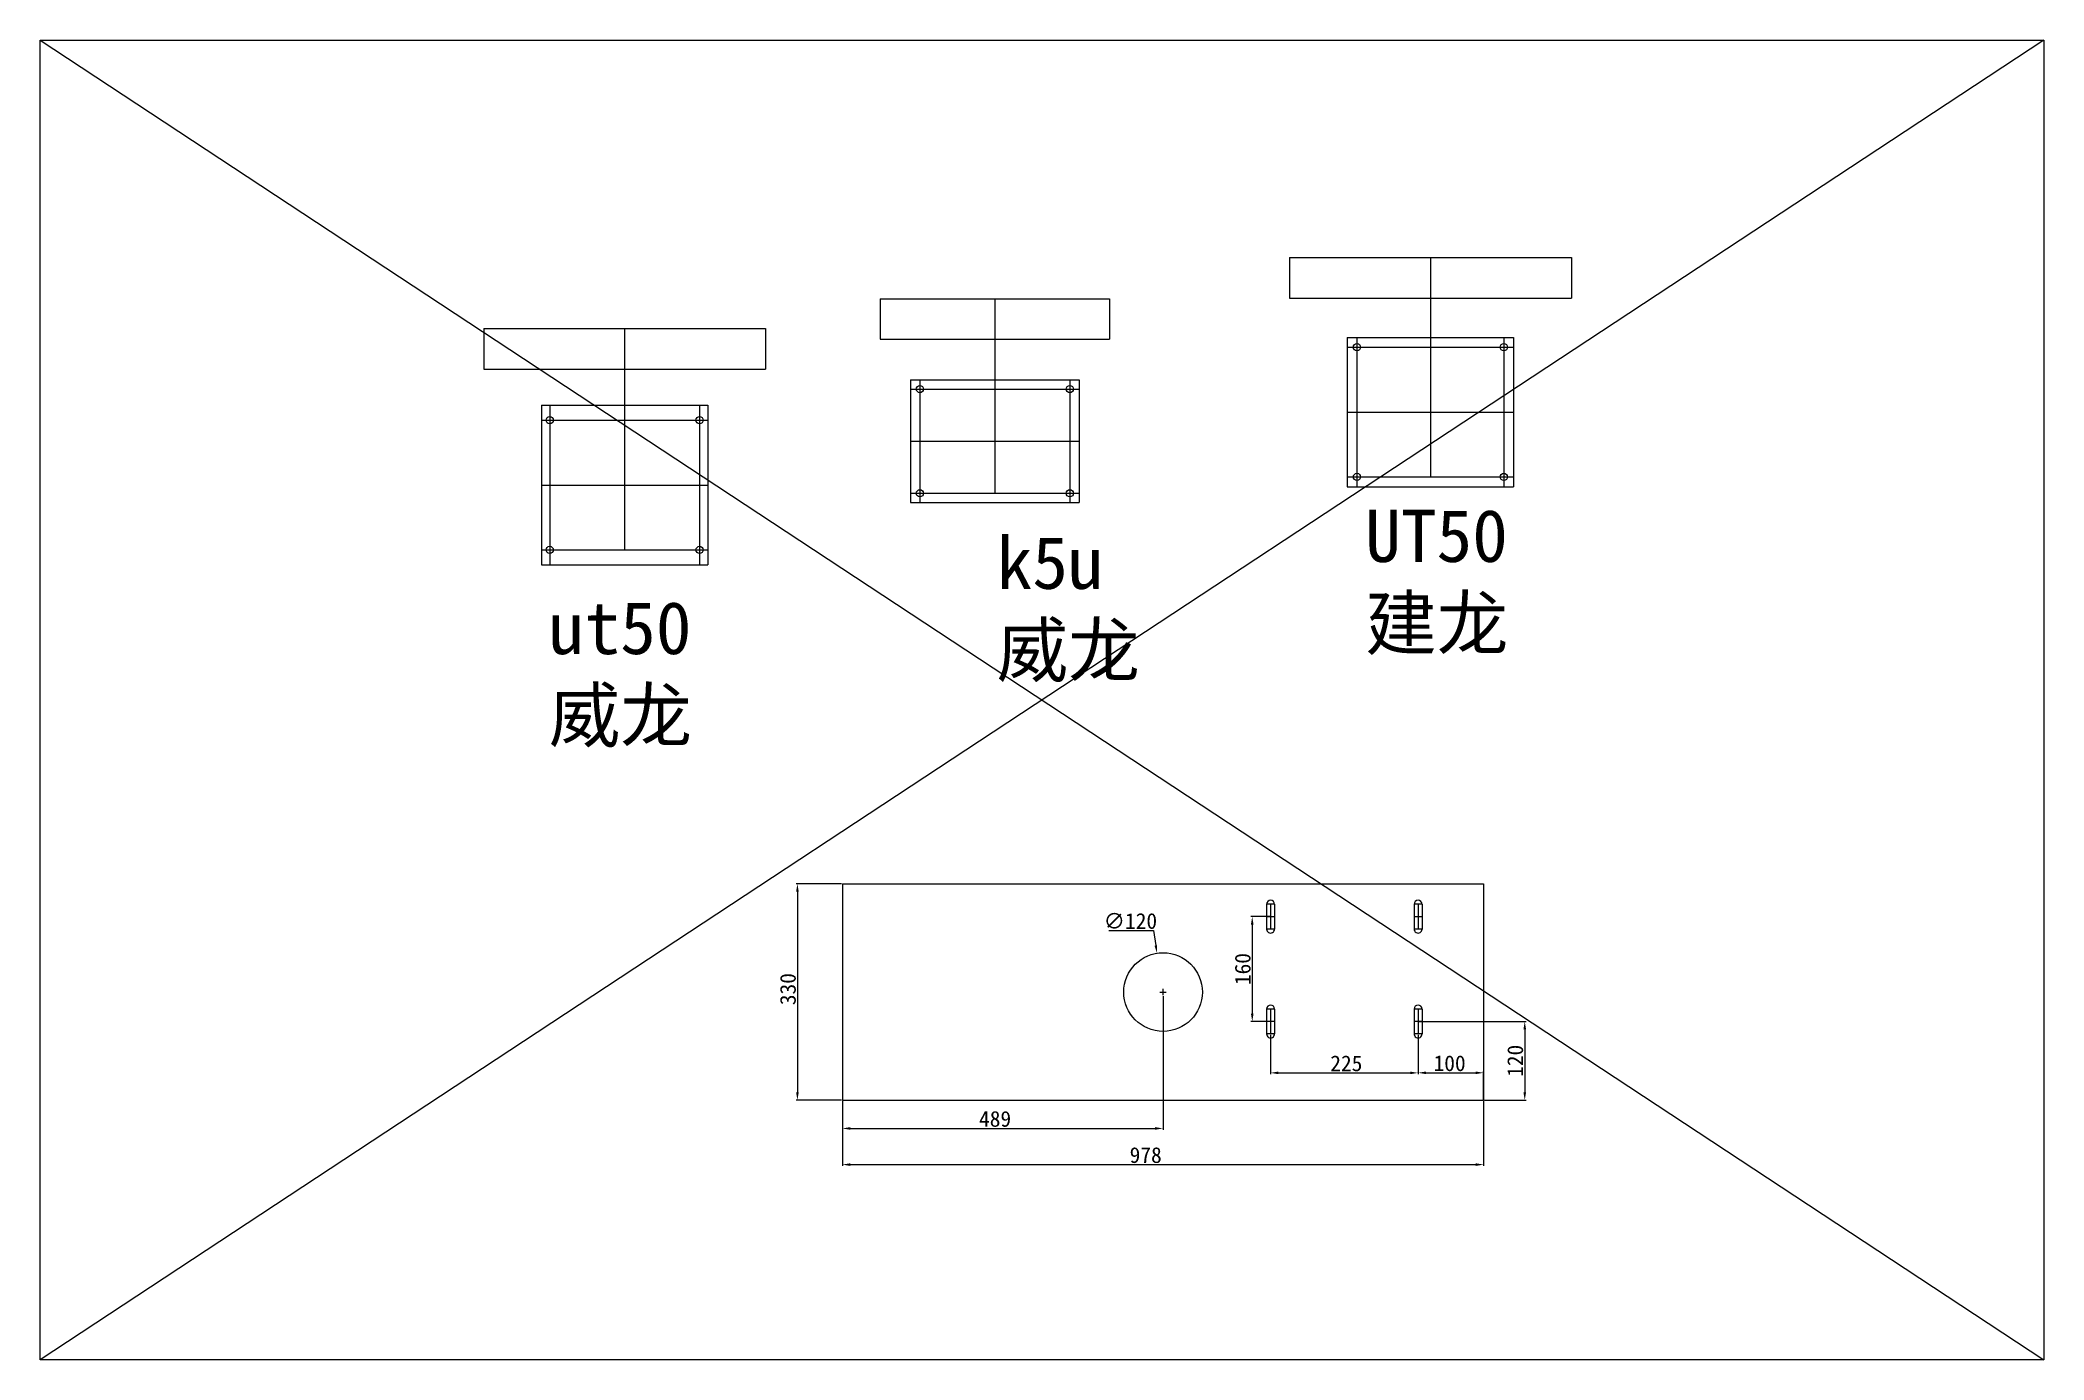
# Model space of a CAD drawing. Header units: millimetres. Extents: x 1808 to 16138, y 1935 to 4186.
# Drawn here: x 1808 to 4864, y 2098 to 4112 of the extents above; entities that cross this region are included whole.
import ezdxf

# ---------------------------------------------------------------- set-up
doc = ezdxf.new("R2010")
doc.units = ezdxf.units.MM
doc.header["$PDMODE"] = 32
doc.layers.add('细实线', color=7, linetype='Continuous', lineweight=13)
doc.styles.get("Standard").update_dxf_attribs({"font": 'SimSun.ttf'})
doc.dimstyles.new('ISO-25', dxfattribs={"dimscale": 2, "dimtxt": 10, "dimasz": 6, "dimexe": 3, "dimexo": 0.625, "dimgap": 2, "dimtad": 1, "dimtxsty": 'Standard', "dimcen": 2.5, "dimadec": 0, "dimazin": 0, "dimtm": 1e-09, "dimtfac": 0.7, "dimtofl": 0, "dimtmove": 0, "dimatfit": 3, "dimfxl": 0, "dimtolj": 1, "dimlwd": 13, "dimlwe": 13, "dimarcsym": 0})
doc.dimstyles.new('ISO-25$3', dxfattribs={"dimscale": 2, "dimtxt": 10, "dimasz": 6, "dimexe": 3, "dimexo": 0.625, "dimgap": 2, "dimtad": 1, "dimtoh": 1, "dimtxsty": 'Standard', "dimcen": 2.5, "dimadec": 0, "dimazin": 0, "dimtm": 1e-09, "dimtfac": 0.7, "dimtofl": 0, "dimtmove": 1, "dimatfit": 3, "dimfxl": 0, "dimtolj": 1, "dimlwd": 13, "dimlwe": 13, "dimarcsym": 0})

msp = doc.modelspace()

# ---------------------------------------------------------------- texts
at = {"layer": '细实线', "char_height": 80, "attachment_point": 1}
for s, insert, width in [('UT50建龙', (3828.744, 3396.077), 265.35889), ('k5u\\P威龙', (3266.662, 3355.034), 337.77265), ('ut50\\P威龙', (2583.563, 3255.488), 337.77265)]:
    msp.add_mtext(s, dxfattribs=dict(at, insert=insert, width=width))

# ---------------------------------------------------------------- blocks, each defined once
blk = doc.blocks.new('*D114')
at = {"layer": 'Defpoints', "color": 0}
for p in [(3684.4, 2774.8), (3656.5, 2614.8), (3684.4, 2614.8)]:
    blk.add_point(p, dxfattribs=at)
at = {"layer": '细实线', "color": 0, "lineweight": 13}
for p, q in [((3683.2, 2774.8), (3654.5, 2774.8)), ((3656.5, 2762.8), (3656.5, 2626.8)), ((3683.2, 2614.8), (3654.5, 2614.8))]:
    blk.add_line(p, q, dxfattribs=at)
at = {"layer": '细实线', "color": 0}
for points in [[(3654.5, 2762.8), (3658.5, 2762.8), (3656.5, 2774.8)], [(3654.5, 2626.8), (3658.5, 2626.8), (3656.5, 2614.8)]]:
    blk.add_solid(points, dxfattribs=at)
at = {"layer": '细实线', "color": 0, "insert": (3642.1, 2694.8), "char_height": 24, "attachment_point": 5, "rotation": 90}
blk.add_mtext('\\A1;160', dxfattribs=at)
blk = doc.blocks.new('*D118')
at = {"layer": 'Defpoints', "color": 0}
for p in [(3031.4, 2824.8), (2962.8, 2494.8), (3031.4, 2494.8)]:
    blk.add_point(p, dxfattribs=at)
at = {"layer": '细实线', "color": 0, "lineweight": 13}
for p, q in [((3030.2, 2824.8), (2960.8, 2824.8)), ((2962.8, 2812.8), (2962.8, 2506.8)), ((3030.2, 2494.8), (2960.8, 2494.8))]:
    blk.add_line(p, q, dxfattribs=at)
at = {"layer": '细实线', "color": 0}
for points in [[(2960.8, 2812.8), (2964.8, 2812.8), (2962.8, 2824.8)], [(2960.8, 2506.8), (2964.8, 2506.8), (2962.8, 2494.8)]]:
    blk.add_solid(points, dxfattribs=at)
at = {"layer": '细实线', "color": 0, "insert": (2948.4, 2664.2), "char_height": 24, "attachment_point": 5, "rotation": 90}
blk.add_mtext('\\A1;330', dxfattribs=at)
blk = doc.blocks.new('*D119')
at = {"layer": 'Defpoints', "color": 0}
for p in [(3031.4, 2494.8), (4009.4, 2494.8), (4009.4, 2396.4)]:
    blk.add_point(p, dxfattribs=at)
at = {"layer": '细实线', "color": 0, "lineweight": 13}
for p, q in [((3031.4, 2493.5), (3031.4, 2394.4)), ((4009.4, 2493.5), (4009.4, 2394.4)), ((3043.4, 2396.4), (3997.4, 2396.4))]:
    blk.add_line(p, q, dxfattribs=at)
at = {"layer": '细实线', "color": 0}
for points in [[(3043.4, 2398.4), (3043.4, 2394.4), (3031.4, 2396.4)], [(3997.4, 2398.4), (3997.4, 2394.4), (4009.4, 2396.4)]]:
    blk.add_solid(points, dxfattribs=at)
at = {"layer": '细实线', "color": 0, "insert": (3494, 2410.8), "char_height": 24, "attachment_point": 5}
blk.add_mtext('\\A1;978', dxfattribs=at)
blk = doc.blocks.new('A$C0595132E')
at = {"layer": '细实线'}
for p, q in [((6, 12), (44, 12)), ((6, 12), (6, 0)), ((6, 6), (28.5, 6)), ((25, 12), (25, 0)), ((28.5, 6), (44, 6)), ((44, 12), (44, 0)), ((6, 0), (44, 0))]:
    blk.add_line(p, q, dxfattribs=at)
for centre, start, end in [((6, 6), 90, 270), ((44, 6), 270, 90)]:
    blk.add_arc(centre, 6, start, end, dxfattribs=at)
blk = doc.blocks.new('*D120')
at = {"layer": 'Defpoints', "color": 0}
for p in [(3909.4, 2614.8), (4009.4, 2494.8), (4072.1, 2494.8)]:
    blk.add_point(p, dxfattribs=at)
at = {"layer": '细实线', "color": 0, "lineweight": 13}
for p, q in [((3910.7, 2614.8), (4074.1, 2614.8)), ((4072.1, 2602.8), (4072.1, 2506.8)), ((4010.7, 2494.8), (4074.1, 2494.8))]:
    blk.add_line(p, q, dxfattribs=at)
at = {"layer": '细实线', "color": 0}
for points in [[(4070.1, 2602.8), (4074.1, 2602.8), (4072.1, 2614.8)], [(4070.1, 2506.8), (4074.1, 2506.8), (4072.1, 2494.8)]]:
    blk.add_solid(points, dxfattribs=at)
at = {"layer": '细实线', "color": 0, "insert": (4057.7, 2554.8), "char_height": 24, "attachment_point": 5, "rotation": 90}
blk.add_mtext('\\A1;120', dxfattribs=at)
blk = doc.blocks.new('*D121')
at = {"layer": 'Defpoints', "color": 0}
for p in [(3684.4, 2595.8), (3909.4, 2595.8), (3909.4, 2536.4)]:
    blk.add_point(p, dxfattribs=at)
at = {"layer": '细实线', "color": 0, "lineweight": 13}
for p, q in [((3684.4, 2594.5), (3684.4, 2534.4)), ((3909.4, 2594.5), (3909.4, 2534.4)), ((3696.4, 2536.4), (3897.4, 2536.4))]:
    blk.add_line(p, q, dxfattribs=at)
at = {"layer": '细实线', "color": 0}
for points in [[(3696.4, 2538.4), (3696.4, 2534.4), (3684.4, 2536.4)], [(3897.4, 2538.4), (3897.4, 2534.4), (3909.4, 2536.4)]]:
    blk.add_solid(points, dxfattribs=at)
at = {"layer": '细实线', "color": 0, "insert": (3800, 2550.8), "char_height": 24, "attachment_point": 5}
blk.add_mtext('\\A1;225', dxfattribs=at)
blk = doc.blocks.new('*D115')
at = {"layer": 'Defpoints', "color": 0}
for p in [(3909.4, 2589.8), (4009.4, 2536.5), (4009.4, 2494.8)]:
    blk.add_point(p, dxfattribs=at)
at = {"layer": '细实线', "color": 0, "lineweight": 13}
for p, q in [((3909.4, 2588.5), (3909.4, 2534.5)), ((4009.4, 2496), (4009.4, 2538.5)), ((3921.4, 2536.5), (3997.4, 2536.5))]:
    blk.add_line(p, q, dxfattribs=at)
at = {"layer": '细实线', "color": 0}
for points in [[(3921.4, 2538.5), (3921.4, 2534.5), (3909.4, 2536.5)], [(3997.4, 2538.5), (3997.4, 2534.5), (4009.4, 2536.5)]]:
    blk.add_solid(points, dxfattribs=at)
at = {"layer": '细实线', "color": 0, "insert": (3957.5, 2550.9), "char_height": 24, "attachment_point": 5}
blk.add_mtext('\\A1;100', dxfattribs=at)
blk = doc.blocks.new('*D116')
at = {"layer": 'Defpoints', "color": 0}
for p in [(3511.3, 2719.1), (3529.6, 2600.5)]:
    blk.add_point(p, dxfattribs=at)
at = {"layer": '细实线', "color": 0, "lineweight": 13}
for p, q in [((3437.6, 2753.6), (3505.9, 2753.6)), ((3505.9, 2753.6), (3509.4, 2730.9)), ((3515.4, 2659.8), (3525.4, 2659.8)), ((3520.4, 2654.8), (3520.4, 2664.8))]:
    blk.add_line(p, q, dxfattribs=at)
at = {"layer": '细实线', "color": 0}
blk.add_solid([(3511.4, 2731.2), (3507.4, 2730.6), (3511.3, 2719.1)], dxfattribs=at)
at = {"layer": '细实线', "color": 0, "insert": (3470.6, 2768), "char_height": 24, "attachment_point": 5}
blk.add_mtext('\\A1;∅120', dxfattribs=at)
blk = doc.blocks.new('*D117')
at = {"layer": 'Defpoints', "color": 0}
for p in [(3520.4, 2654.8), (3031.4, 2493.5), (3520.4, 2451.6)]:
    blk.add_point(p, dxfattribs=at)
at = {"layer": '细实线', "color": 0, "lineweight": 13}
for p, q in [((3520.4, 2653.5), (3520.4, 2449.6)), ((3031.4, 2492.3), (3031.4, 2449.6)), ((3043.4, 2451.6), (3508.4, 2451.6))]:
    blk.add_line(p, q, dxfattribs=at)
at = {"layer": '细实线', "color": 0}
for points in [[(3043.4, 2453.6), (3043.4, 2449.6), (3031.4, 2451.6)], [(3508.4, 2453.6), (3508.4, 2449.6), (3520.4, 2451.6)]]:
    blk.add_solid(points, dxfattribs=at)
at = {"layer": '细实线', "color": 0, "insert": (3264.3, 2466), "char_height": 24, "attachment_point": 5}
blk.add_mtext('\\A1;489', dxfattribs=at)
blk = doc.blocks.new('A$C0E1D44DA')
at = {"layer": '细实线', "color": 3}
for p, q in [((0, 311), (350, 311)), ((0, 311), (0, 249)), ((175, 311), (175, 14)), ((350, 311), (350, 249)), ((0, 249), (350, 249)), ((46.5, 187), (46.5, 0)), ((46.5, 187), (303.5, 187)), ((60.7, 187), (60.7, 0)), ((289.3, 187), (289.3, 0)), ((303.5, 187), (303.5, 0)), ((46.5, 173), (303.5, 173)), ((46.5, 93.5), (303.5, 93.5)), ((46.5, 14), (303.5, 14)), ((46.5, 0), (303.5, 0))]:
    blk.add_line(p, q, dxfattribs=at)
for centre in [(60.7, 173), (289.3, 173), (60.7, 14), (289.3, 14)]:
    blk.add_circle(centre, 5.5, dxfattribs=at)
blk = doc.blocks.new('A$C5CC46353')
at = {"layer": '细实线', "color": 2}
for p, q in [((0, 350), (430, 350)), ((0, 350), (0, 288)), ((215, 350), (215, 15)), ((430, 350), (430, 288)), ((0, 288), (430, 288)), ((88, 228), (342, 228)), ((88, 228), (88, 0)), ((103, 228), (103, 0)), ((327, 228), (327, 0)), ((342, 228), (342, 0)), ((88, 213), (342, 213)), ((88, 114), (342, 114)), ((88, 15), (342, 15)), ((88, 0), (342, 0))]:
    blk.add_line(p, q, dxfattribs=at)
for centre in [(103, 213), (327, 213), (103, 15), (327, 15)]:
    blk.add_circle(centre, 5.5, dxfattribs=at)
blk = doc.blocks.new('A$C1CB021AE')
at = {"layer": '细实线', "color": 1}
for p, q in [((0, 361), (430, 361)), ((0, 361), (0, 299)), ((215, 361), (215, 23)), ((430, 361), (430, 299)), ((0, 299), (430, 299)), ((88, 244), (88, 0)), ((88, 244), (342, 244)), ((88, 221), (342, 221)), ((100.7, 244), (100.7, 0)), ((329.3, 244), (329.3, 0)), ((342, 244), (342, 0)), ((88, 122), (342, 122)), ((88, 23), (342, 23)), ((88, 0), (342, 0))]:
    blk.add_line(p, q, dxfattribs=at)
for centre in [(100.7, 221), (329.3, 221), (100.7, 23), (329.3, 23)]:
    blk.add_circle(centre, 5.5, dxfattribs=at)

# ---------------------------------------------------------------- dimensions: what is measured, and where the dimension line sits
at = {"layer": '细实线'}
for base, p1, p2, picture, middle in [((2962.751, 2494.767), (3031.431, 2824.767), (3031.431, 2494.767), '*D118', (2962.751, 2664.195)), ((3656.511, 2614.767), (3684.431, 2774.767), (3684.431, 2614.767), '*D114', (3656.511, 2694.767)), ((4072.102, 2494.767), (3909.431, 2614.767), (4009.431, 2494.767), '*D120', (4072.102, 2554.767))]:
    dim = msp.add_linear_dim(base=base, p1=p1, p2=p2, angle=90, dimstyle='ISO-25', override={"dimtxt": 12, "dimexe": 1, "dimgap": 1.2}, dxfattribs=at)
    dim.commit()
    dim.dimension.update_dxf_attribs({"geometry": picture, "text_midpoint": middle, "dimtype": 160})
dim = msp.add_diameter_dim_2p(p1=(3529.609, 2600.473), p2=(3511.254, 2719.061), dimstyle='ISO-25$3', override={"dimtxt": 12, "dimexe": 1, "dimgap": 1.2}, dxfattribs=at)
dim.commit()
dim.dimension.update_dxf_attribs({"geometry": '*D116', "text_midpoint": (3505.911, 2753.579), "dimtype": 163})
for base, p1, p2, picture, middle in [((3520.431, 2451.614), (3031.431, 2493.517), (3520.431, 2654.767), '*D117', (3264.313, 2451.614)), ((3909.431, 2536.376), (3684.431, 2595.767), (3909.431, 2595.767), '*D121', (3799.987, 2536.376)), ((4009.431, 2536.53), (3909.431, 2589.767), (4009.431, 2494.767), '*D115', (3957.496, 2536.53)), ((4009.431, 2396.442), (3031.431, 2494.767), (4009.431, 2494.767), '*D119', (3494.02, 2396.442))]:
    dim = msp.add_linear_dim(base=base, p1=p1, p2=p2, dimstyle='ISO-25', override={"dimtxt": 12, "dimexe": 1, "dimgap": 1.2}, dxfattribs=at)
    dim.commit()
    dim.dimension.update_dxf_attribs({"geometry": picture, "text_midpoint": middle, "dimtype": 160})

# ---------------------------------------------------------------- linework, layer by layer
at = {"layer": '细实线'}
for p, q in [((4863.987, 4112.498), (1807.684, 2098.327)), ((1807.684, 4112.498), (4863.987, 2098.327)), ((3031.431, 2824.767), (4009.431, 2824.767)), ((3031.431, 2824.767), (3031.431, 2494.767)), ((4009.431, 2824.767), (4009.431, 2494.767)), ((3515.431, 2659.767), (3525.431, 2659.767)), ((3520.431, 2654.767), (3520.431, 2664.767)), ((3031.431, 2494.767), (4009.431, 2494.767))]:
    msp.add_line(p, q, dxfattribs=at)
msp.add_lwpolyline([(1807.684, 4112.498), (4863.987, 4112.498), (4863.987, 2098.327), (1807.684, 2098.327)], close=True, dxfattribs=at)
msp.add_circle((3520.431, 2659.767), 60, dxfattribs=at)

# ---------------------------------------------------------------- block references
for name, p in [('A$C5CC46353', (3713.22, 3430.821)), ('A$C0E1D44DA', (3088.919, 3406.831)), ('A$C1CB021AE', (2484.273, 3311.43))]:
    msp.add_blockref(name, p, dxfattribs=at)
at = {"layer": '细实线', "rotation": 270}
for p in [(3678.431, 2799.767), (3903.431, 2799.767), (3678.431, 2639.767), (3903.431, 2639.767)]:
    msp.add_blockref('A$C0595132E', p, dxfattribs=at)

msp.set_redraw_order([(e.dxf.handle, doc.entitydb.next_handle()) for e in msp.query("TEXT MTEXT ATTDEF DIMENSION ARC_DIMENSION")])  # texts and dimensions are drawn at this point

doc.saveas('drawing.dxf')
